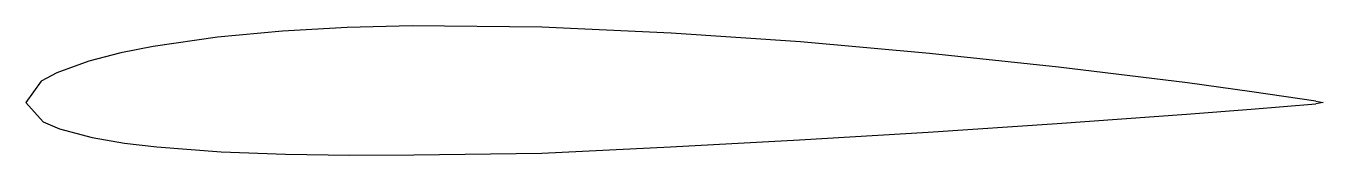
# Model space of a CAD drawing. Header units: centimetres. Extents: x -59 to 582, y -114 to 59.
# Drawn here: x 450.162 to 454.521, y 44.823 to 45.257 of the extents above; entities that cross this region are included whole.
import ezdxf

# ---------------------------------------------------------------- set-up
doc = ezdxf.new("R2010")
doc.units = ezdxf.units.CM
doc.header["$MEASUREMENT"] = 0

msp = doc.modelspace()

# ---------------------------------------------------------------- linework, layer by layer
for p, q in [((451.24142, 45.25182), (451.0235, 45.23977)), ((451.45947, 45.2575), (451.24142, 45.25182)), ((451.89569, 45.25299), (451.45947, 45.2575)), ((452.33027, 45.23344), (451.89569, 45.25299)), ((450.80593, 45.21943), (450.58888, 45.18805)), ((451.0235, 45.23977), (450.80593, 45.21943)), ((452.7645, 45.2034), (452.33027, 45.23344)), ((453.19839, 45.1649), (452.7645, 45.2034)), ((450.48068, 45.16633), (450.37283, 45.13846)), ((450.58888, 45.18805), (450.48068, 45.16633)), ((453.63179, 45.11882), (453.19839, 45.1649)), ((450.37283, 45.13846), (450.26567, 45.09957)), ((454.06464, 45.06559), (453.63179, 45.11882)), ((450.21261, 45.07105), (450.16172, 45)), ((450.26567, 45.09957), (450.21261, 45.07105)), ((454.28082, 45.03607), (454.06464, 45.06559)), ((454.49666, 45.00455), (454.28082, 45.03607)), ((450.16172, 45), (450.2192, 44.93433)), ((454.279, 44.97781), (454.49666, 44.99545)), ((454.49666, 45.00455), (454.52054, 45)), ((454.52054, 45), (454.49666, 44.99545)), ((453.62754, 44.92938), (454.06169, 44.96094)), ((454.06169, 44.96094), (454.279, 44.97781)), ((450.2192, 44.93433), (450.27451, 44.91092)), ((450.27451, 44.91092), (450.3841, 44.88183)), ((452.76086, 44.87368), (453.19396, 44.90012)), ((453.19396, 44.90012), (453.62754, 44.92938)), ((450.3841, 44.88183), (450.49299, 44.86315)), ((450.49299, 44.86315), (450.60154, 44.84992)), ((452.3281, 44.85092), (452.76086, 44.87368)), ((450.60154, 44.84992), (450.81798, 44.83336)), ((450.81798, 44.83336), (451.03391, 44.82526)), ((451.03391, 44.82526), (451.24948, 44.82266)), ((451.24948, 44.82266), (451.46493, 44.82383)), ((451.46493, 44.82383), (451.89569, 44.82938)), ((451.89569, 44.82938), (452.3281, 44.85092))]:
    msp.add_line(p, q)

doc.saveas('drawing.dxf')
